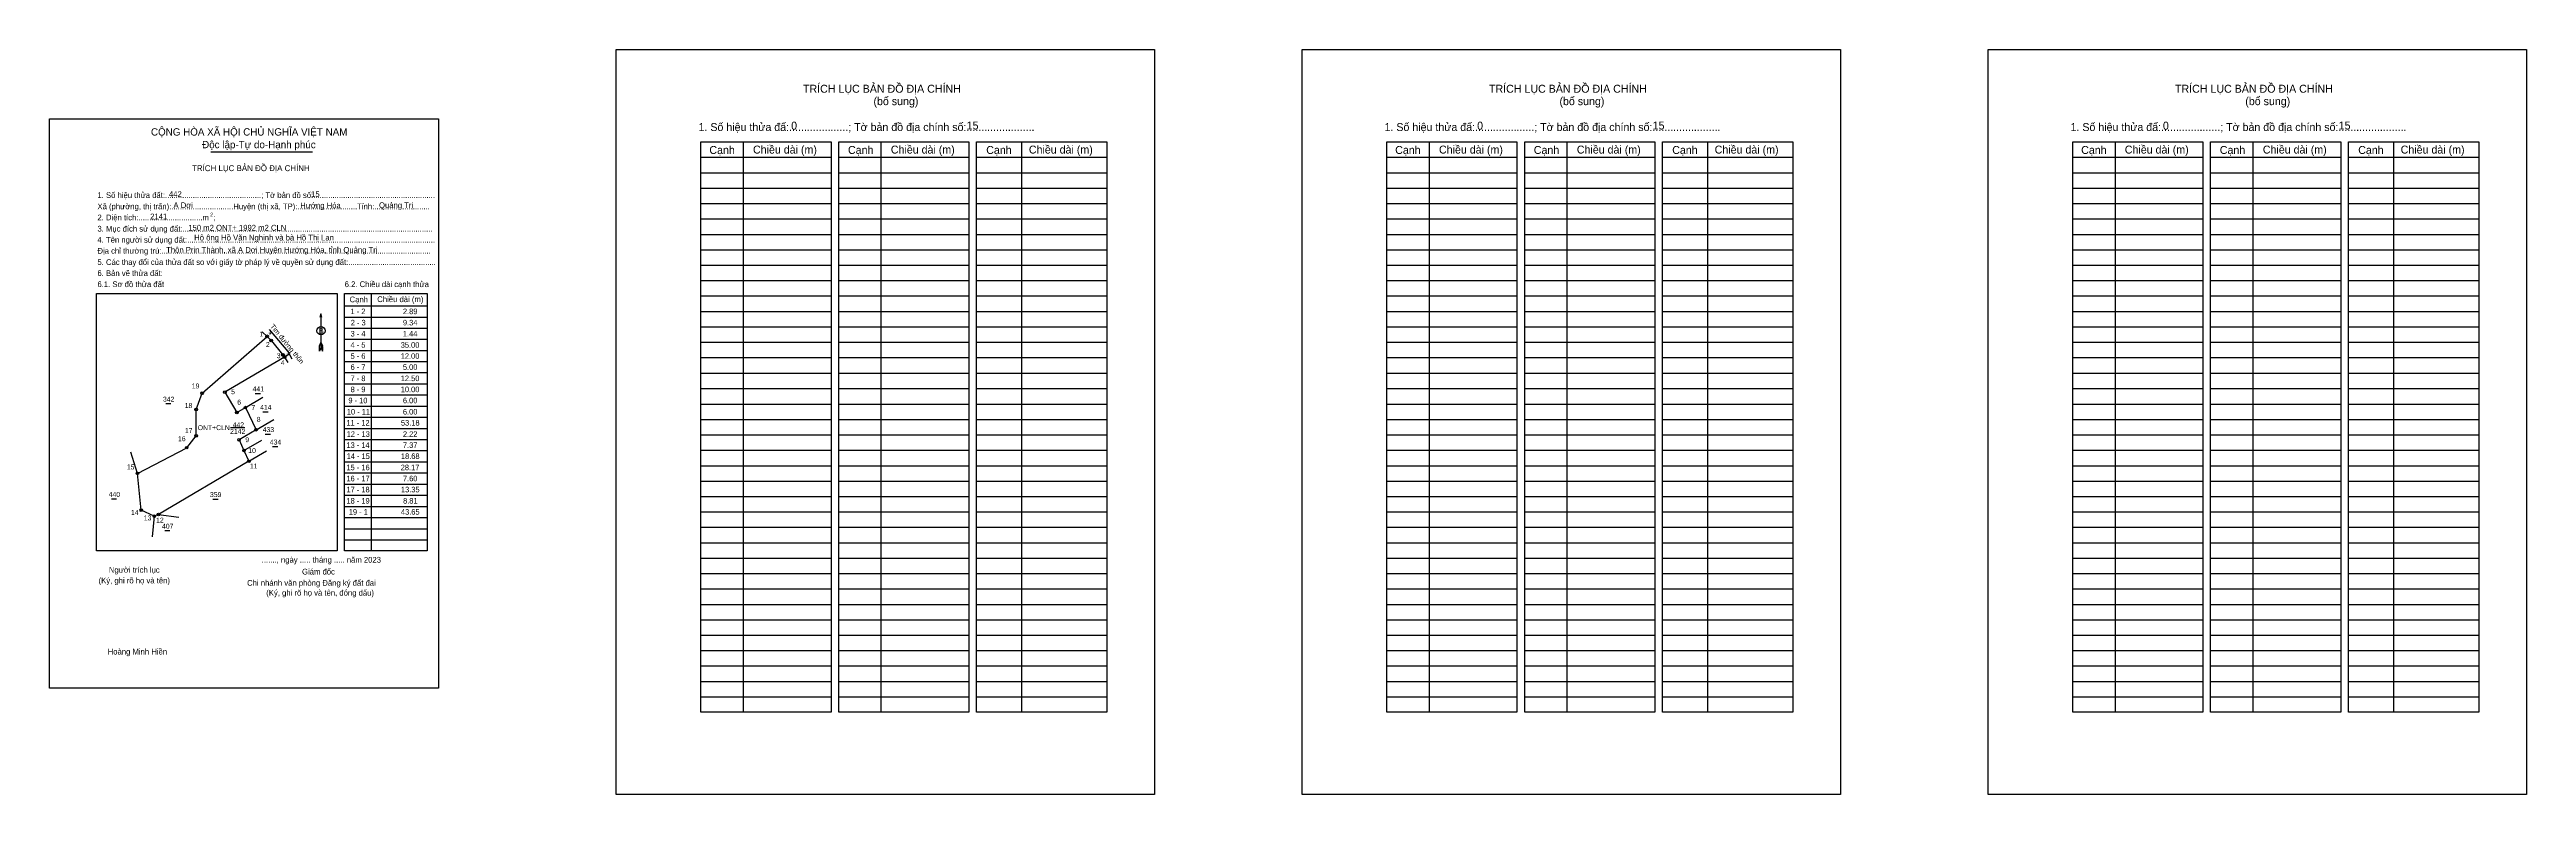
# Model space of a CAD drawing. Extents: x 552112 to 553366, y 1822957 to 1823334.
import ezdxf

# ---------------------------------------------------------------- set-up
doc = ezdxf.new("R2010")
doc.units = 0
for name, color, linetype in [('Level 1', 7, 'Continuous'), ('Level 10', 7, 'Continuous'), ('Level 11', 7, 'Continuous'), ('Level 13', 7, 'Continuous'), ('Level 2', 7, 'Continuous'), ('Level 27', 7, 'Continuous'), ('Level 28', 7, 'Continuous'), ('Level 33', 7, 'Continuous'), ('Level 36', 7, 'Continuous'), ('Level 52', 7, 'Continuous'), ('Level 6', 7, 'Continuous'), ('Level 63', 7, 'Continuous'), ('Level 9', 7, 'Continuous')]:
    doc.layers.add(name, color=color, linetype=linetype)

msp = doc.modelspace()

# ---------------------------------------------------------------- linework, layer by layer
at = {"layer": 'Level 1'}
for p, q in [((552398.7, 1823334), (552398.7, 1823334)), ((552111.7, 1823298.9), (552111.7, 1823298.9)), ((552463, 1823287.2), (552463, 1822998.5)), ((552532.8, 1823287.2), (552532.8, 1822998.5)), ((552604, 1823287.2), (552604, 1822998.5)), ((552810.4, 1823287.2), (552810.4, 1822998.5)), ((552880.2, 1823287.2), (552880.2, 1822998.5)), ((552951.4, 1823287.2), (552951.4, 1822998.5)), ((553157.8, 1823287.2), (553157.8, 1822998.5)), ((553227.6, 1823287.2), (553227.6, 1822998.5)), ((553298.7, 1823287.2), (553298.7, 1822998.5)), ((552441.5, 1823279.4), (552507.5, 1823279.4)), ((552511.4, 1823279.4), (552577.3, 1823279.4)), ((552581.2, 1823279.4), (552647.2, 1823279.4)), ((552788.9, 1823279.4), (552854.8, 1823279.4)), ((552858.8, 1823279.4), (552924.7, 1823279.4)), ((552928.6, 1823279.4), (552994.5, 1823279.4)), ((553136.3, 1823279.4), (553202.2, 1823279.4)), ((553206.1, 1823279.4), (553272.1, 1823279.4)), ((553276, 1823279.4), (553341.9, 1823279.4)), ((552441.5, 1823271.6), (552507.5, 1823271.6)), ((552441.5, 1823263.8), (552507.5, 1823263.8)), ((552511.4, 1823271.6), (552577.3, 1823271.6)), ((552511.4, 1823263.8), (552577.3, 1823263.8)), ((552581.2, 1823271.6), (552647.2, 1823271.6)), ((552581.2, 1823263.8), (552647.2, 1823263.8)), ((552788.9, 1823271.6), (552854.8, 1823271.6)), ((552788.9, 1823263.8), (552854.8, 1823263.8)), ((552858.8, 1823271.6), (552924.7, 1823271.6)), ((552858.8, 1823263.8), (552924.7, 1823263.8)), ((552928.6, 1823271.6), (552994.5, 1823271.6)), ((552928.6, 1823263.8), (552994.5, 1823263.8)), ((553136.3, 1823271.6), (553202.2, 1823271.6)), ((553136.3, 1823263.8), (553202.2, 1823263.8)), ((553206.1, 1823271.6), (553272.1, 1823271.6)), ((553206.1, 1823263.8), (553272.1, 1823263.8)), ((553276, 1823271.6), (553341.9, 1823271.6)), ((553276, 1823263.8), (553341.9, 1823263.8)), ((552441.5, 1823256), (552507.5, 1823256)), ((552441.5, 1823248.2), (552507.5, 1823248.2)), ((552511.4, 1823256), (552577.3, 1823256)), ((552511.4, 1823248.2), (552577.3, 1823248.2)), ((552581.2, 1823256), (552647.2, 1823256)), ((552581.2, 1823248.2), (552647.2, 1823248.2)), ((552788.9, 1823256), (552854.8, 1823256)), ((552788.9, 1823248.2), (552854.8, 1823248.2)), ((552858.8, 1823256), (552924.7, 1823256)), ((552858.8, 1823248.2), (552924.7, 1823248.2)), ((552928.6, 1823256), (552994.5, 1823256)), ((552928.6, 1823248.2), (552994.5, 1823248.2)), ((553136.3, 1823256), (553202.2, 1823256)), ((553136.3, 1823248.2), (553202.2, 1823248.2)), ((553206.1, 1823256), (553272.1, 1823256)), ((553206.1, 1823248.2), (553272.1, 1823248.2)), ((553276, 1823256), (553341.9, 1823256)), ((553276, 1823248.2), (553341.9, 1823248.2)), ((552441.5, 1823240.4), (552507.5, 1823240.4)), ((552511.4, 1823240.4), (552577.3, 1823240.4)), ((552581.2, 1823240.4), (552647.2, 1823240.4)), ((552788.9, 1823240.4), (552854.8, 1823240.4)), ((552858.8, 1823240.4), (552924.7, 1823240.4)), ((552928.6, 1823240.4), (552994.5, 1823240.4)), ((553136.3, 1823240.4), (553202.2, 1823240.4)), ((553206.1, 1823240.4), (553272.1, 1823240.4)), ((553276, 1823240.4), (553341.9, 1823240.4)), ((552441.5, 1823232.6), (552507.5, 1823232.6)), ((552441.5, 1823224.8), (552507.5, 1823224.8)), ((552511.4, 1823232.6), (552577.3, 1823232.6)), ((552511.4, 1823224.8), (552577.3, 1823224.8)), ((552581.2, 1823232.6), (552647.2, 1823232.6)), ((552581.2, 1823224.8), (552647.2, 1823224.8)), ((552788.9, 1823232.6), (552854.8, 1823232.6)), ((552788.9, 1823224.8), (552854.8, 1823224.8)), ((552858.8, 1823232.6), (552924.7, 1823232.6)), ((552858.8, 1823224.8), (552924.7, 1823224.8)), ((552928.6, 1823232.6), (552994.5, 1823232.6)), ((552928.6, 1823224.8), (552994.5, 1823224.8)), ((553136.3, 1823232.6), (553202.2, 1823232.6)), ((553136.3, 1823224.8), (553202.2, 1823224.8)), ((553206.1, 1823232.6), (553272.1, 1823232.6)), ((553206.1, 1823224.8), (553272.1, 1823224.8)), ((553276, 1823232.6), (553341.9, 1823232.6)), ((553276, 1823224.8), (553341.9, 1823224.8)), ((552135.5, 1823210.5), (552135.5, 1823210.5)), ((552274.7, 1823210.5), (552274.7, 1823080.2)), ((552441.5, 1823217), (552507.5, 1823217)), ((552511.4, 1823217), (552577.3, 1823217)), ((552581.2, 1823217), (552647.2, 1823217)), ((552788.9, 1823217), (552854.8, 1823217)), ((552858.8, 1823217), (552924.7, 1823217)), ((552928.6, 1823217), (552994.5, 1823217)), ((553136.3, 1823217), (553202.2, 1823217)), ((553206.1, 1823217), (553272.1, 1823217)), ((553276, 1823217), (553341.9, 1823217)), ((552249.2, 1823200.1), (552249.2, 1823183)), ((552261.2, 1823204.2), (552303, 1823204.2)), ((552261.2, 1823198.5), (552303, 1823198.5)), ((552441.5, 1823209.2), (552507.5, 1823209.2)), ((552441.5, 1823201.4), (552507.5, 1823201.4)), ((552511.4, 1823209.2), (552577.3, 1823209.2)), ((552511.4, 1823201.4), (552577.3, 1823201.4)), ((552581.2, 1823209.2), (552647.2, 1823209.2)), ((552581.2, 1823201.4), (552647.2, 1823201.4)), ((552788.9, 1823209.2), (552854.8, 1823209.2)), ((552788.9, 1823201.4), (552854.8, 1823201.4)), ((552858.8, 1823209.2), (552924.7, 1823209.2)), ((552858.8, 1823201.4), (552924.7, 1823201.4)), ((552928.6, 1823209.2), (552994.5, 1823209.2)), ((552928.6, 1823201.4), (552994.5, 1823201.4)), ((553136.3, 1823209.2), (553202.2, 1823209.2)), ((553136.3, 1823201.4), (553202.2, 1823201.4)), ((553206.1, 1823209.2), (553272.1, 1823209.2)), ((553206.1, 1823201.4), (553272.1, 1823201.4)), ((553276, 1823209.2), (553341.9, 1823209.2)), ((553276, 1823201.4), (553341.9, 1823201.4)), ((552249.2, 1823185.9), (552248.5, 1823184.1)), ((552249.2, 1823185.9), (552249.9, 1823184.1)), ((552249.2, 1823185.6), (552249.9, 1823183.9)), ((552249.2, 1823185.4), (552249.9, 1823183.6)), ((552249.2, 1823185.1), (552249.9, 1823183.4)), ((552249.2, 1823184.9), (552249.9, 1823183.1)), ((552249.2, 1823184.6), (552249.9, 1823182.9)), ((552261.2, 1823192.9), (552303, 1823192.9)), ((552261.2, 1823187.3), (552303, 1823187.3)), ((552441.5, 1823193.6), (552507.5, 1823193.6)), ((552441.5, 1823185.8), (552507.5, 1823185.8)), ((552511.4, 1823193.6), (552577.3, 1823193.6)), ((552511.4, 1823185.8), (552577.3, 1823185.8)), ((552581.2, 1823193.6), (552647.2, 1823193.6)), ((552581.2, 1823185.8), (552647.2, 1823185.8)), ((552788.9, 1823193.6), (552854.8, 1823193.6)), ((552788.9, 1823185.8), (552854.8, 1823185.8)), ((552858.8, 1823193.6), (552924.7, 1823193.6)), ((552858.8, 1823185.8), (552924.7, 1823185.8)), ((552928.6, 1823193.6), (552994.5, 1823193.6)), ((552928.6, 1823185.8), (552994.5, 1823185.8)), ((553136.3, 1823193.6), (553202.2, 1823193.6)), ((553136.3, 1823185.8), (553202.2, 1823185.8)), ((553206.1, 1823193.6), (553272.1, 1823193.6)), ((553206.1, 1823185.8), (553272.1, 1823185.8)), ((553276, 1823193.6), (553341.9, 1823193.6)), ((553276, 1823185.8), (553341.9, 1823185.8)), ((552248.4, 1823181.3), (552248.5, 1823184.1)), ((552249.2, 1823183), (552248.4, 1823181.3)), ((552249.2, 1823184.4), (552249.9, 1823182.6)), ((552249.2, 1823184.1), (552249.9, 1823182.3)), ((552249.2, 1823183.9), (552249.9, 1823182.1)), ((552249.2, 1823183.6), (552249.9, 1823181.8)), ((552249.2, 1823183.4), (552249.9, 1823181.6)), ((552249.2, 1823183), (552249.9, 1823181.3)), ((552249.9, 1823181.3), (552249.9, 1823184.1)), ((552261.2, 1823181.6), (552303, 1823181.6)), ((552261.2, 1823176), (552303, 1823176)), ((552441.5, 1823178), (552507.5, 1823178)), ((552511.4, 1823178), (552577.3, 1823178)), ((552581.2, 1823178), (552647.2, 1823178)), ((552788.9, 1823178), (552854.8, 1823178)), ((552858.8, 1823178), (552924.7, 1823178)), ((552928.6, 1823178), (552994.5, 1823178)), ((553136.3, 1823178), (553202.2, 1823178)), ((553206.1, 1823178), (553272.1, 1823178)), ((553276, 1823178), (553341.9, 1823178)), ((552261.2, 1823170.4), (552303, 1823170.4)), ((552261.2, 1823164.7), (552303, 1823164.7)), ((552441.5, 1823170.2), (552507.5, 1823170.2)), ((552441.5, 1823162.3), (552507.5, 1823162.3)), ((552511.4, 1823170.2), (552577.3, 1823170.2)), ((552511.4, 1823162.3), (552577.3, 1823162.3)), ((552581.2, 1823170.2), (552647.2, 1823170.2)), ((552581.2, 1823162.3), (552647.2, 1823162.3)), ((552788.9, 1823170.2), (552854.8, 1823170.2)), ((552788.9, 1823162.3), (552854.8, 1823162.3)), ((552858.8, 1823170.2), (552924.7, 1823170.2)), ((552858.8, 1823162.3), (552924.7, 1823162.3)), ((552928.6, 1823170.2), (552994.5, 1823170.2)), ((552928.6, 1823162.3), (552994.5, 1823162.3)), ((553136.3, 1823170.2), (553202.2, 1823170.2)), ((553136.3, 1823162.3), (553202.2, 1823162.3)), ((553206.1, 1823170.2), (553272.1, 1823170.2)), ((553206.1, 1823162.3), (553272.1, 1823162.3)), ((553276, 1823170.2), (553341.9, 1823170.2)), ((553276, 1823162.3), (553341.9, 1823162.3)), ((552261.2, 1823159.1), (552303, 1823159.1)), ((552261.2, 1823153.5), (552303, 1823153.5)), ((552261.2, 1823147.8), (552303, 1823147.8)), ((552441.5, 1823154.5), (552507.5, 1823154.5)), ((552511.4, 1823154.5), (552577.3, 1823154.5)), ((552581.2, 1823154.5), (552647.2, 1823154.5)), ((552788.9, 1823154.5), (552854.8, 1823154.5)), ((552858.8, 1823154.5), (552924.7, 1823154.5)), ((552928.6, 1823154.5), (552994.5, 1823154.5)), ((553136.3, 1823154.5), (553202.2, 1823154.5)), ((553206.1, 1823154.5), (553272.1, 1823154.5)), ((553276, 1823154.5), (553341.9, 1823154.5)), ((552261.2, 1823142.2), (552303, 1823142.2)), ((552261.2, 1823136.5), (552303, 1823136.5)), ((552441.5, 1823146.7), (552507.5, 1823146.7)), ((552441.5, 1823138.9), (552507.5, 1823138.9)), ((552511.4, 1823146.7), (552577.3, 1823146.7)), ((552511.4, 1823138.9), (552577.3, 1823138.9)), ((552581.2, 1823146.7), (552647.2, 1823146.7)), ((552581.2, 1823138.9), (552647.2, 1823138.9)), ((552788.9, 1823146.7), (552854.8, 1823146.7)), ((552788.9, 1823138.9), (552854.8, 1823138.9)), ((552858.8, 1823146.7), (552924.7, 1823146.7)), ((552858.8, 1823138.9), (552924.7, 1823138.9)), ((552928.6, 1823146.7), (552994.5, 1823146.7)), ((552928.6, 1823138.9), (552994.5, 1823138.9)), ((553136.3, 1823146.7), (553202.2, 1823146.7)), ((553136.3, 1823138.9), (553202.2, 1823138.9)), ((553206.1, 1823146.7), (553272.1, 1823146.7)), ((553206.1, 1823138.9), (553272.1, 1823138.9)), ((553276, 1823146.7), (553341.9, 1823146.7)), ((553276, 1823138.9), (553341.9, 1823138.9)), ((552261.2, 1823130.9), (552303, 1823130.9)), ((552261.2, 1823125.3), (552303, 1823125.3)), ((552441.5, 1823131.1), (552507.5, 1823131.1)), ((552441.5, 1823123.3), (552507.5, 1823123.3)), ((552511.4, 1823131.1), (552577.3, 1823131.1)), ((552511.4, 1823123.3), (552577.3, 1823123.3)), ((552581.2, 1823131.1), (552647.2, 1823131.1)), ((552581.2, 1823123.3), (552647.2, 1823123.3)), ((552788.9, 1823131.1), (552854.8, 1823131.1)), ((552788.9, 1823123.3), (552854.8, 1823123.3)), ((552858.8, 1823131.1), (552924.7, 1823131.1)), ((552858.8, 1823123.3), (552924.7, 1823123.3)), ((552928.6, 1823131.1), (552994.5, 1823131.1)), ((552928.6, 1823123.3), (552994.5, 1823123.3)), ((553136.3, 1823131.1), (553202.2, 1823131.1)), ((553136.3, 1823123.3), (553202.2, 1823123.3)), ((553206.1, 1823131.1), (553272.1, 1823131.1)), ((553206.1, 1823123.3), (553272.1, 1823123.3)), ((553276, 1823131.1), (553341.9, 1823131.1)), ((553276, 1823123.3), (553341.9, 1823123.3)), ((552261.2, 1823119.6), (552303, 1823119.6)), ((552261.2, 1823114), (552303, 1823114)), ((552441.5, 1823115.5), (552507.5, 1823115.5)), ((552511.4, 1823115.5), (552577.3, 1823115.5)), ((552581.2, 1823115.5), (552647.2, 1823115.5)), ((552788.9, 1823115.5), (552854.8, 1823115.5)), ((552858.8, 1823115.5), (552924.7, 1823115.5)), ((552928.6, 1823115.5), (552994.5, 1823115.5)), ((553136.3, 1823115.5), (553202.2, 1823115.5)), ((553206.1, 1823115.5), (553272.1, 1823115.5)), ((553276, 1823115.5), (553341.9, 1823115.5)), ((552261.2, 1823108.4), (552303, 1823108.4)), ((552261.2, 1823102.7), (552303, 1823102.7)), ((552261.2, 1823097.1), (552303, 1823097.1)), ((552441.5, 1823107.7), (552507.5, 1823107.7)), ((552441.5, 1823099.9), (552507.5, 1823099.9)), ((552511.4, 1823107.7), (552577.3, 1823107.7)), ((552511.4, 1823099.9), (552577.3, 1823099.9)), ((552581.2, 1823107.7), (552647.2, 1823107.7)), ((552581.2, 1823099.9), (552647.2, 1823099.9)), ((552788.9, 1823107.7), (552854.8, 1823107.7)), ((552788.9, 1823099.9), (552854.8, 1823099.9)), ((552858.8, 1823107.7), (552924.7, 1823107.7)), ((552858.8, 1823099.9), (552924.7, 1823099.9)), ((552928.6, 1823107.7), (552994.5, 1823107.7)), ((552928.6, 1823099.9), (552994.5, 1823099.9)), ((553136.3, 1823107.7), (553202.2, 1823107.7)), ((553136.3, 1823099.9), (553202.2, 1823099.9)), ((553206.1, 1823107.7), (553272.1, 1823107.7)), ((553206.1, 1823099.9), (553272.1, 1823099.9)), ((553276, 1823107.7), (553341.9, 1823107.7)), ((553276, 1823099.9), (553341.9, 1823099.9)), ((552261.2, 1823091.4), (552303, 1823091.4)), ((552261.2, 1823085.8), (552303, 1823085.8)), ((552441.5, 1823092.1), (552507.5, 1823092.1)), ((552441.5, 1823084.3), (552507.5, 1823084.3)), ((552511.4, 1823092.1), (552577.3, 1823092.1)), ((552511.4, 1823084.3), (552577.3, 1823084.3)), ((552581.2, 1823092.1), (552647.2, 1823092.1)), ((552581.2, 1823084.3), (552647.2, 1823084.3)), ((552788.9, 1823092.1), (552854.8, 1823092.1)), ((552788.9, 1823084.3), (552854.8, 1823084.3)), ((552858.8, 1823092.1), (552924.7, 1823092.1)), ((552858.8, 1823084.3), (552924.7, 1823084.3)), ((552928.6, 1823092.1), (552994.5, 1823092.1)), ((552928.6, 1823084.3), (552994.5, 1823084.3)), ((553136.3, 1823092.1), (553202.2, 1823092.1)), ((553136.3, 1823084.3), (553202.2, 1823084.3)), ((553206.1, 1823092.1), (553272.1, 1823092.1)), ((553206.1, 1823084.3), (553272.1, 1823084.3)), ((553276, 1823092.1), (553341.9, 1823092.1)), ((553276, 1823084.3), (553341.9, 1823084.3)), ((552257.4, 1823080.2), (552257.4, 1823080.2)), ((552441.5, 1823076.5), (552507.5, 1823076.5)), ((552511.4, 1823076.5), (552577.3, 1823076.5)), ((552581.2, 1823076.5), (552647.2, 1823076.5)), ((552788.9, 1823076.5), (552854.8, 1823076.5)), ((552858.8, 1823076.5), (552924.7, 1823076.5)), ((552928.6, 1823076.5), (552994.5, 1823076.5)), ((553136.3, 1823076.5), (553202.2, 1823076.5)), ((553206.1, 1823076.5), (553272.1, 1823076.5)), ((553276, 1823076.5), (553341.9, 1823076.5)), ((552441.5, 1823068.7), (552507.5, 1823068.7)), ((552441.5, 1823060.9), (552507.5, 1823060.9)), ((552511.4, 1823068.7), (552577.3, 1823068.7)), ((552511.4, 1823060.9), (552577.3, 1823060.9)), ((552581.2, 1823068.7), (552647.2, 1823068.7)), ((552581.2, 1823060.9), (552647.2, 1823060.9)), ((552788.9, 1823068.7), (552854.8, 1823068.7)), ((552788.9, 1823060.9), (552854.8, 1823060.9)), ((552858.8, 1823068.7), (552924.7, 1823068.7)), ((552858.8, 1823060.9), (552924.7, 1823060.9)), ((552928.6, 1823068.7), (552994.5, 1823068.7)), ((552928.6, 1823060.9), (552994.5, 1823060.9)), ((553136.3, 1823068.7), (553202.2, 1823068.7)), ((553136.3, 1823060.9), (553202.2, 1823060.9)), ((553206.1, 1823068.7), (553272.1, 1823068.7)), ((553206.1, 1823060.9), (553272.1, 1823060.9)), ((553276, 1823068.7), (553341.9, 1823068.7)), ((553276, 1823060.9), (553341.9, 1823060.9)), ((552441.5, 1823053.1), (552507.5, 1823053.1)), ((552511.4, 1823053.1), (552577.3, 1823053.1)), ((552581.2, 1823053.1), (552647.2, 1823053.1)), ((552788.9, 1823053.1), (552854.8, 1823053.1)), ((552858.8, 1823053.1), (552924.7, 1823053.1)), ((552928.6, 1823053.1), (552994.5, 1823053.1)), ((553136.3, 1823053.1), (553202.2, 1823053.1)), ((553206.1, 1823053.1), (553272.1, 1823053.1)), ((553276, 1823053.1), (553341.9, 1823053.1)), ((552441.5, 1823045.3), (552507.5, 1823045.3)), ((552441.5, 1823037.5), (552507.5, 1823037.5)), ((552511.4, 1823045.3), (552577.3, 1823045.3)), ((552511.4, 1823037.5), (552577.3, 1823037.5)), ((552581.2, 1823045.3), (552647.2, 1823045.3)), ((552581.2, 1823037.5), (552647.2, 1823037.5)), ((552788.9, 1823045.3), (552854.8, 1823045.3)), ((552788.9, 1823037.5), (552854.8, 1823037.5)), ((552858.8, 1823045.3), (552924.7, 1823045.3)), ((552858.8, 1823037.5), (552924.7, 1823037.5)), ((552928.6, 1823045.3), (552994.5, 1823045.3)), ((552928.6, 1823037.5), (552994.5, 1823037.5)), ((553136.3, 1823045.3), (553202.2, 1823045.3)), ((553136.3, 1823037.5), (553202.2, 1823037.5)), ((553206.1, 1823045.3), (553272.1, 1823045.3)), ((553206.1, 1823037.5), (553272.1, 1823037.5)), ((553276, 1823045.3), (553341.9, 1823045.3)), ((553276, 1823037.5), (553341.9, 1823037.5)), ((552441.5, 1823029.7), (552507.5, 1823029.7)), ((552441.5, 1823021.9), (552507.5, 1823021.9)), ((552511.4, 1823029.7), (552577.3, 1823029.7)), ((552511.4, 1823021.9), (552577.3, 1823021.9)), ((552581.2, 1823029.7), (552647.2, 1823029.7)), ((552581.2, 1823021.9), (552647.2, 1823021.9)), ((552788.9, 1823029.7), (552854.8, 1823029.7)), ((552788.9, 1823021.9), (552854.8, 1823021.9)), ((552858.8, 1823029.7), (552924.7, 1823029.7)), ((552858.8, 1823021.9), (552924.7, 1823021.9)), ((552928.6, 1823029.7), (552994.5, 1823029.7)), ((552928.6, 1823021.9), (552994.5, 1823021.9)), ((553136.3, 1823029.7), (553202.2, 1823029.7)), ((553136.3, 1823021.9), (553202.2, 1823021.9)), ((553206.1, 1823029.7), (553272.1, 1823029.7)), ((553206.1, 1823021.9), (553272.1, 1823021.9)), ((553276, 1823029.7), (553341.9, 1823029.7)), ((553276, 1823021.9), (553341.9, 1823021.9)), ((552308.7, 1823010.7), (552308.7, 1823010.7)), ((552441.5, 1823014.1), (552507.5, 1823014.1)), ((552511.4, 1823014.1), (552577.3, 1823014.1)), ((552581.2, 1823014.1), (552647.2, 1823014.1)), ((552788.9, 1823014.1), (552854.8, 1823014.1)), ((552858.8, 1823014.1), (552924.7, 1823014.1)), ((552928.6, 1823014.1), (552994.5, 1823014.1)), ((553136.3, 1823014.1), (553202.2, 1823014.1)), ((553206.1, 1823014.1), (553272.1, 1823014.1)), ((553276, 1823014.1), (553341.9, 1823014.1)), ((552441.5, 1823006.3), (552507.5, 1823006.3)), ((552511.4, 1823006.3), (552577.3, 1823006.3)), ((552581.2, 1823006.3), (552647.2, 1823006.3)), ((552788.9, 1823006.3), (552854.8, 1823006.3)), ((552858.8, 1823006.3), (552924.7, 1823006.3)), ((552928.6, 1823006.3), (552994.5, 1823006.3)), ((553136.3, 1823006.3), (553202.2, 1823006.3)), ((553206.1, 1823006.3), (553272.1, 1823006.3)), ((553276, 1823006.3), (553341.9, 1823006.3)), ((552671.3, 1822956.9), (552671.3, 1822956.9))]:
    msp.add_line(p, q, dxfattribs=at)
for points in [[(552441.5, 1823287.2), (552507.5, 1823287.2), (552507.5, 1822998.5), (552441.5, 1822998.5)], [(552511.4, 1823287.2), (552577.3, 1823287.2), (552577.3, 1822998.5), (552511.4, 1822998.5)], [(552581.2, 1823287.2), (552647.2, 1823287.2), (552647.2, 1822998.5), (552581.2, 1822998.5)], [(552788.9, 1823287.2), (552854.8, 1823287.2), (552854.8, 1822998.5), (552788.9, 1822998.5)], [(552858.8, 1823287.2), (552924.7, 1823287.2), (552924.7, 1822998.5), (552858.8, 1822998.5)], [(552928.6, 1823287.2), (552994.5, 1823287.2), (552994.5, 1822998.5), (552928.6, 1822998.5)], [(553136.3, 1823287.2), (553202.2, 1823287.2), (553202.2, 1822998.5), (553136.3, 1822998.5)], [(553206.1, 1823287.2), (553272.1, 1823287.2), (553272.1, 1822998.5), (553206.1, 1822998.5)], [(553276, 1823287.2), (553341.9, 1823287.2), (553341.9, 1822998.5), (553276, 1822998.5)], [(552135.5, 1823210.5), (552257.4, 1823210.5), (552257.4, 1823080.2), (552135.5, 1823080.2)], [(552261.2, 1823210.5), (552303, 1823210.5), (552303, 1823080.2), (552261.2, 1823080.2)]]:
    msp.add_lwpolyline(points, close=True, dxfattribs=at)
msp.add_lwpolyline([(552249.7, 1823198.3), (552249.2, 1823200.1), (552248.7, 1823198.3)], dxfattribs=at)
msp.add_circle((552249.2, 1823191.6), 2.08, dxfattribs=at)
at = {"layer": 'Level 10'}
msp.add_lwpolyline([(552207.7, 1823136.4), (552210.2, 1823131), (552212.7, 1823125.5), (552166.9, 1823098.6), (552164.8, 1823097.7), (552158.2, 1823100.8), (552156.3, 1823119.4), (552181.2, 1823132.4), (552186, 1823138.4), (552186, 1823151.7), (552189, 1823160), (552221.9, 1823188.7), (552224, 1823186.7), (552229.9, 1823179.4), (552230.7, 1823178.2), (552200.5, 1823160.5), (552206.6, 1823150.2), (552210.9, 1823152.7), (552216.4, 1823141.5)], close=True, dxfattribs=at)
at = {"layer": 'Level 11'}
for centre in [(552221.9, 1823188.7), (552224, 1823186.7), (552229.9, 1823179.4), (552230.7, 1823178.2), (552189, 1823160), (552200.5, 1823160.5), (552186, 1823151.7), (552206.6, 1823150.2), (552210.9, 1823152.7), (552186, 1823138.4), (552207.7, 1823136.4), (552207.7, 1823136.4), (552216.4, 1823141.5), (552181.2, 1823132.4), (552210.2, 1823131), (552212.7, 1823125.5), (552156.3, 1823119.4), (552158.2, 1823100.8), (552164.8, 1823097.7), (552166.9, 1823098.6)]:
    msp.add_circle(centre, 0.65, dxfattribs=at)
at = {"layer": 'Level 13'}
for p, q in [((552193.5, 1823282.2), (552244.9, 1823282.2)), ((552233.1, 1823179.8), (552230.7, 1823178.3))]:
    msp.add_line(p, q, dxfattribs=at)
at = {"layer": 'Level 2'}
for points in [[(552398.7, 1823334), (552671.3, 1823334), (552671.3, 1822956.9), (552398.7, 1822956.9)], [(552746.1, 1823334), (553018.7, 1823334), (553018.7, 1822956.9), (552746.1, 1822956.9)], [(553093.5, 1823334), (553366.1, 1823334), (553366.1, 1822956.9), (553093.5, 1822956.9)], [(552111.7, 1823298.9), (552308.7, 1823298.9), (552308.7, 1823010.7), (552111.7, 1823010.7)]]:
    msp.add_lwpolyline(points, close=True, dxfattribs=at)
at = {"layer": 'Level 27'}
for p, q in [((552221.9, 1823188.7), (552219.5, 1823191.1)), ((552230.7, 1823178.2), (552232.4, 1823175.6)), ((552210.9, 1823152.7), (552219.8, 1823158)), ((552210.2, 1823131), (552219.2, 1823136.2)), ((552216.4, 1823141.5), (552225.3, 1823146.7)), ((552212.7, 1823125.5), (552221.7, 1823130.8)), ((552164.8, 1823097.7), (552163.8, 1823087.3)), ((552166.9, 1823098.6), (552177.2, 1823097.3))]:
    msp.add_line(p, q, dxfattribs=at)
at = {"layer": 'Level 28'}
msp.add_lwpolyline([(552222.9, 1823192.2), (552232.4, 1823181.1), (552234.5, 1823177.4)], dxfattribs=at)
at = {"layer": 'Level 33'}
msp.add_line((552156.3, 1823119.4), (552152.9, 1823130.2), dxfattribs=at)
at = {"layer": 'Level 36'}
msp.add_line((552224.1, 1823190.8), (552223.3, 1823190.1), dxfattribs=at)
at = {"layer": 'Level 63'}
for p, q in [((552215.8, 1823159.9), (552218.5, 1823159.9)), ((552170.6, 1823154.7), (552173.2, 1823154.7)), ((552219.7, 1823150.5), (552222.4, 1823150.5)), ((552220.9, 1823139.3), (552223.6, 1823139.3)), ((552224.6, 1823133), (552227.3, 1823133)), ((552143.1, 1823106.5), (552145.7, 1823106.5)), ((552194.4, 1823106.3), (552197.1, 1823106.3)), ((552170.1, 1823090.4), (552172.7, 1823090.4))]:
    msp.add_line(p, q, dxfattribs=at)
at = {"layer": 'Level 9'}
msp.add_line((552203.4, 1823142.6), (552210.6, 1823142.6), dxfattribs=at)

# ---------------------------------------------------------------- texts
at = {"layer": 'Level 1'}
for s, height, p in [('TRÍCH LỤC BẢN ĐỒ ĐỊA CHÍNH', 4.031, (552493.3, 1823312.1)), ('(bổ sung)', 4.03, (552529, 1823305.8)), ('TRÍCH LỤC BẢN ĐỒ ĐỊA CHÍNH', 4.031, (552840.7, 1823312.1)), ('(bổ sung)', 4.03, (552876.4, 1823305.8)), ('TRÍCH LỤC BẢN ĐỒ ĐỊA CHÍNH', 4.031, (553188.1, 1823312.1)), ('(bổ sung)', 4.03, (553223.7, 1823305.8)), ('1. Số hiệu thửa đấ:....................; Tờ bản đồ địa chính số:.......................', 4.031, (552440.4, 1823292.7)), ('Cạnh', 4.03, (552445.9, 1823281.1)), ('Chiều dài (m)', 4.031, (552468, 1823281.3)), ('Cạnh', 4.03, (552516.1, 1823281.1)), ('Chiều dài (m)', 4.031, (552537.8, 1823281.3)), ('Cạnh', 4.03, (552586.1, 1823281.1)), ('Chiều dài (m)', 4.031, (552607.7, 1823281.3)), ('1. Số hiệu thửa đấ:....................; Tờ bản đồ địa chính số:.......................', 4.031, (552787.8, 1823292.7)), ('Cạnh', 4.03, (552793.2, 1823281.1)), ('Chiều dài (m)', 4.031, (552815.4, 1823281.3)), ('Cạnh', 4.03, (552863.4, 1823281.1)), ('Chiều dài (m)', 4.031, (552885.2, 1823281.3)), ('Cạnh', 4.03, (552933.5, 1823281.1)), ('Chiều dài (m)', 4.031, (552955, 1823281.3)), ('1. Số hiệu thửa đấ:....................; Tờ bản đồ địa chính số:.......................', 4.031, (553135.2, 1823292.7)), ('Cạnh', 4.03, (553140.6, 1823281.1)), ('Chiều dài (m)', 4.031, (553162.7, 1823281.3)), ('Cạnh', 4.03, (553210.8, 1823281.1)), ('Chiều dài (m)', 4.031, (553232.6, 1823281.3)), ('Cạnh', 4.03, (553280.9, 1823281.1)), ('Chiều dài (m)', 4.031, (553302.4, 1823281.3)), ('TRÍCH LỤC BẢN ĐỒ ĐỊA CHÍNH', 3.006, (552183.9, 1823272.4)), ('1. Số hiệu thửa đất:.............................................; Tờ bản đồ số:.........................................................', 2.9123, (552136, 1823258.8)), ('Xã (phường, thị trấn):.............................Huyện (thị xã, TP):............................Tỉnh:..........................', 2.9123, (552136, 1823253.1)), ('2. Diện tích:..............................m  ;', 2.912, (552136, 1823247.5)), ('2', 1.88, (552193.1, 1823249.5)), ('4. Tên người sử dụng đất:....................................................................................................................', 2.9123, (552136, 1823236.2)), ('3. Mục đích sử dụng đất:.....................................................................................................................', 2.9123, (552136, 1823241.8)), ('Địa chỉ thường trú:..............................................................................................................................', 2.9123, (552136, 1823230.6)), ('5. Các thay đổi của thửa đất so với giấy tờ pháp lý về quyền sử dụng đất:.........................................', 2.9123, (552136, 1823224.9)), ('6. Bản vẽ thửa đất:', 2.912, (552136, 1823219.3)), ('6.1. Sơ đồ thửa đất', 2.912, (552136, 1823213.7)), ('6.2. Chiều dài cạnh thửa', 2.912, (552261.2, 1823213.7)), ('Cạnh', 2.91, (552263.7, 1823206)), ('Chiều dài (m)', 2.912, (552277.7, 1823206.1)), ('B', 2.82, (552248.1, 1823190.2)), ('Người trích lục', 2.912, (552141.8, 1823069.1)), ('......., ngày ..... tháng ..... năm 2023', 2.912, (552219.2, 1823074.2)), ('(Ký, ghi rõ họ và tên)', 2.912, (552136.6, 1823063.7)), ('Chi nhánh văn phòng Đăng ký đất đai', 2.912, (552211.8, 1823062.5)), ('(Ký, ghi rõ họ và tên, đóng dấu)', 2.912, (552221.5, 1823057.5)), ('Giám đốc', 2.91, (552239.6, 1823068.2)), ('Hoàng Minh Hiền', 2.912, (552141.2, 1823027.7))]:
    msp.add_text(s, height=height, dxfattribs=at).set_placement(p)
at = {"layer": 'Level 13'}
for s, height, p in [('CỘNG HÒA XÃ HỘI CHỦ NGHĨA VIỆT NAM', 3.72, (552163.1, 1823290.4)), ('Độc lập-Tự do-Hạnh phúc', 3.72, (552189, 1823284)), ('ONT+CLN', 2.5, (552186.8, 1823141.3)), ('2142', 2.5, (552203.2, 1823139.4)), ('442', 2.5, (552204.5, 1823142.7))]:
    msp.add_text(s, height=height, dxfattribs=at).set_placement(p)
at = {"layer": 'Level 36'}
for s, rotation, p in [('3.01', 45.4044, (552222.3, 1823188.4)), ('2.88', 29.2132, (552231, 1823178.1))]:
    msp.add_text(s, height=1.25, rotation=rotation, dxfattribs=at).set_placement(p)
for s, p in [('441', (552214.6, 1823160.9)), ('342', (552169.2, 1823155.7)), ('414', (552218.4, 1823151.6)), ('433', (552219.7, 1823140.3)), ('434', (552223.3, 1823134)), ('440', (552141.7, 1823107.5)), ('359', (552193, 1823107.4)), ('407', (552168.7, 1823091.4))]:
    msp.add_text(s, height=2.5, dxfattribs=at).set_placement(p)
at = {"layer": 'Level 52'}
for s, p in [('1 - 2', (552264.2, 1823200)), ('2 - 3', (552264.3, 1823194.3)), ('9.34', (552290.7, 1823194.3)), ('2.89', (552290.7, 1823200)), ('3 - 4', (552264.2, 1823188.7)), ('4 - 5', (552264.2, 1823183)), ('35.00', (552289.6, 1823183)), ('1.44', (552290.7, 1823188.7)), ('5 - 6', (552264.2, 1823177.4)), ('6 - 7', (552264.2, 1823171.8)), ('12.00', (552289.6, 1823177.4)), ('5.00', (552290.7, 1823171.8)), ('7 - 8', (552264.2, 1823166.1)), ('8 - 9', (552264.2, 1823160.5)), ('12.50', (552289.6, 1823166.1)), ('10.00', (552289.6, 1823160.5)), ('10 - 11', (552262.3, 1823149.2)), ('9 - 10', (552263.1, 1823154.9)), ('6.00', (552290.7, 1823154.9)), ('6.00', (552290.7, 1823149.2)), ('11 - 12', (552262.1, 1823143.6)), ('13 - 14', (552262.1, 1823132.3)), ('12 - 13', (552262.2, 1823137.9)), ('53.18', (552289.7, 1823143.6)), ('2.22', (552290.7, 1823137.9)), ('7.37', (552290.7, 1823132.3)), ('15 - 16', (552262.1, 1823121)), ('14 - 15', (552262.2, 1823126.7)), ('28.17', (552289.6, 1823121)), ('18.68', (552289.7, 1823126.7)), ('16 - 17', (552262.1, 1823115.4)), ('17 - 18', (552262.1, 1823109.8)), ('13.35', (552289.7, 1823109.8)), ('7.60', (552290.7, 1823115.4)), ('18 - 19', (552262.1, 1823104.1)), ('19 - 1', (552263.3, 1823098.5)), ('43.65', (552289.7, 1823098.5)), ('8.81', (552290.8, 1823104.1))]:
    msp.add_text(s, height=2.82, dxfattribs=at).set_placement(p)
at = {"layer": 'Level 6'}
for s, height, p in [('0', 4.03, (552487.3, 1823293.4)), ('15', 4.03, (552576.2, 1823293.5)), ('0', 4.03, (552834.7, 1823293.4)), ('15', 4.03, (552923.6, 1823293.5)), ('0', 4.03, (553182, 1823293.4)), ('15', 4.03, (553271, 1823293.5)), ('442', 2.91, (552172.2, 1823259.3)), ('15', 2.91, (552244.2, 1823259.3)), ('2141', 2.91, (552162.7, 1823248)), ('A Dơi', 2.91, (552174.5, 1823253.7)), ('Hướng Hóa', 2.91, (552238.7, 1823253.6)), ('Quảng Trị', 2.91, (552278.6, 1823253.7)), ('150 m2 ONT+ 1992 m2 CLN', 2.912, (552182, 1823242.3)), ('Hộ ông Hồ Văn Nghinh và bà Hồ Thị Lan', 2.912, (552185, 1823237.3)), ('Thôn Prin Thành, xã A Dơi Huyện Hướng Hóa, tỉnh Quảng Trị', 2.912, (552170.8, 1823231.1))]:
    msp.add_text(s, height=height, dxfattribs=at).set_placement(p)
at = {"layer": 'Level 63'}
msp.add_text('Tim đường thôn', height=2.5, rotation=309.2635, dxfattribs=at).set_placement((552223.3, 1823193.7))
at = {"layer": 'Level 9'}
for s, p in [('1', (552218, 1823188.7)), ('2', (552221.3, 1823183.4)), ('3', (552226.8, 1823177.7)), ('4', (552228.9, 1823174.2)), ('19', (552183.8, 1823162.4)), ('5', (552203.7, 1823159.5)), ('18', (552180.2, 1823152.5)), ('6', (552206.8, 1823154.2)), ('7', (552214, 1823151.5)), ('8', (552216.7, 1823145.5)), ('16', (552176.8, 1823135.7)), ('17', (552180.3, 1823139.8)), ('9', (552210.9, 1823135.2)), ('15', (552150.9, 1823121.4)), ('10', (552212.4, 1823129.7)), ('11', (552213.2, 1823121.9)), ('14', (552153, 1823098.4)), ('13', (552159.5, 1823095.6)), ('12', (552165.7, 1823094.5))]:
    msp.add_text(s, height=2.5, dxfattribs=at).set_placement(p)

doc.saveas('drawing.dxf')
